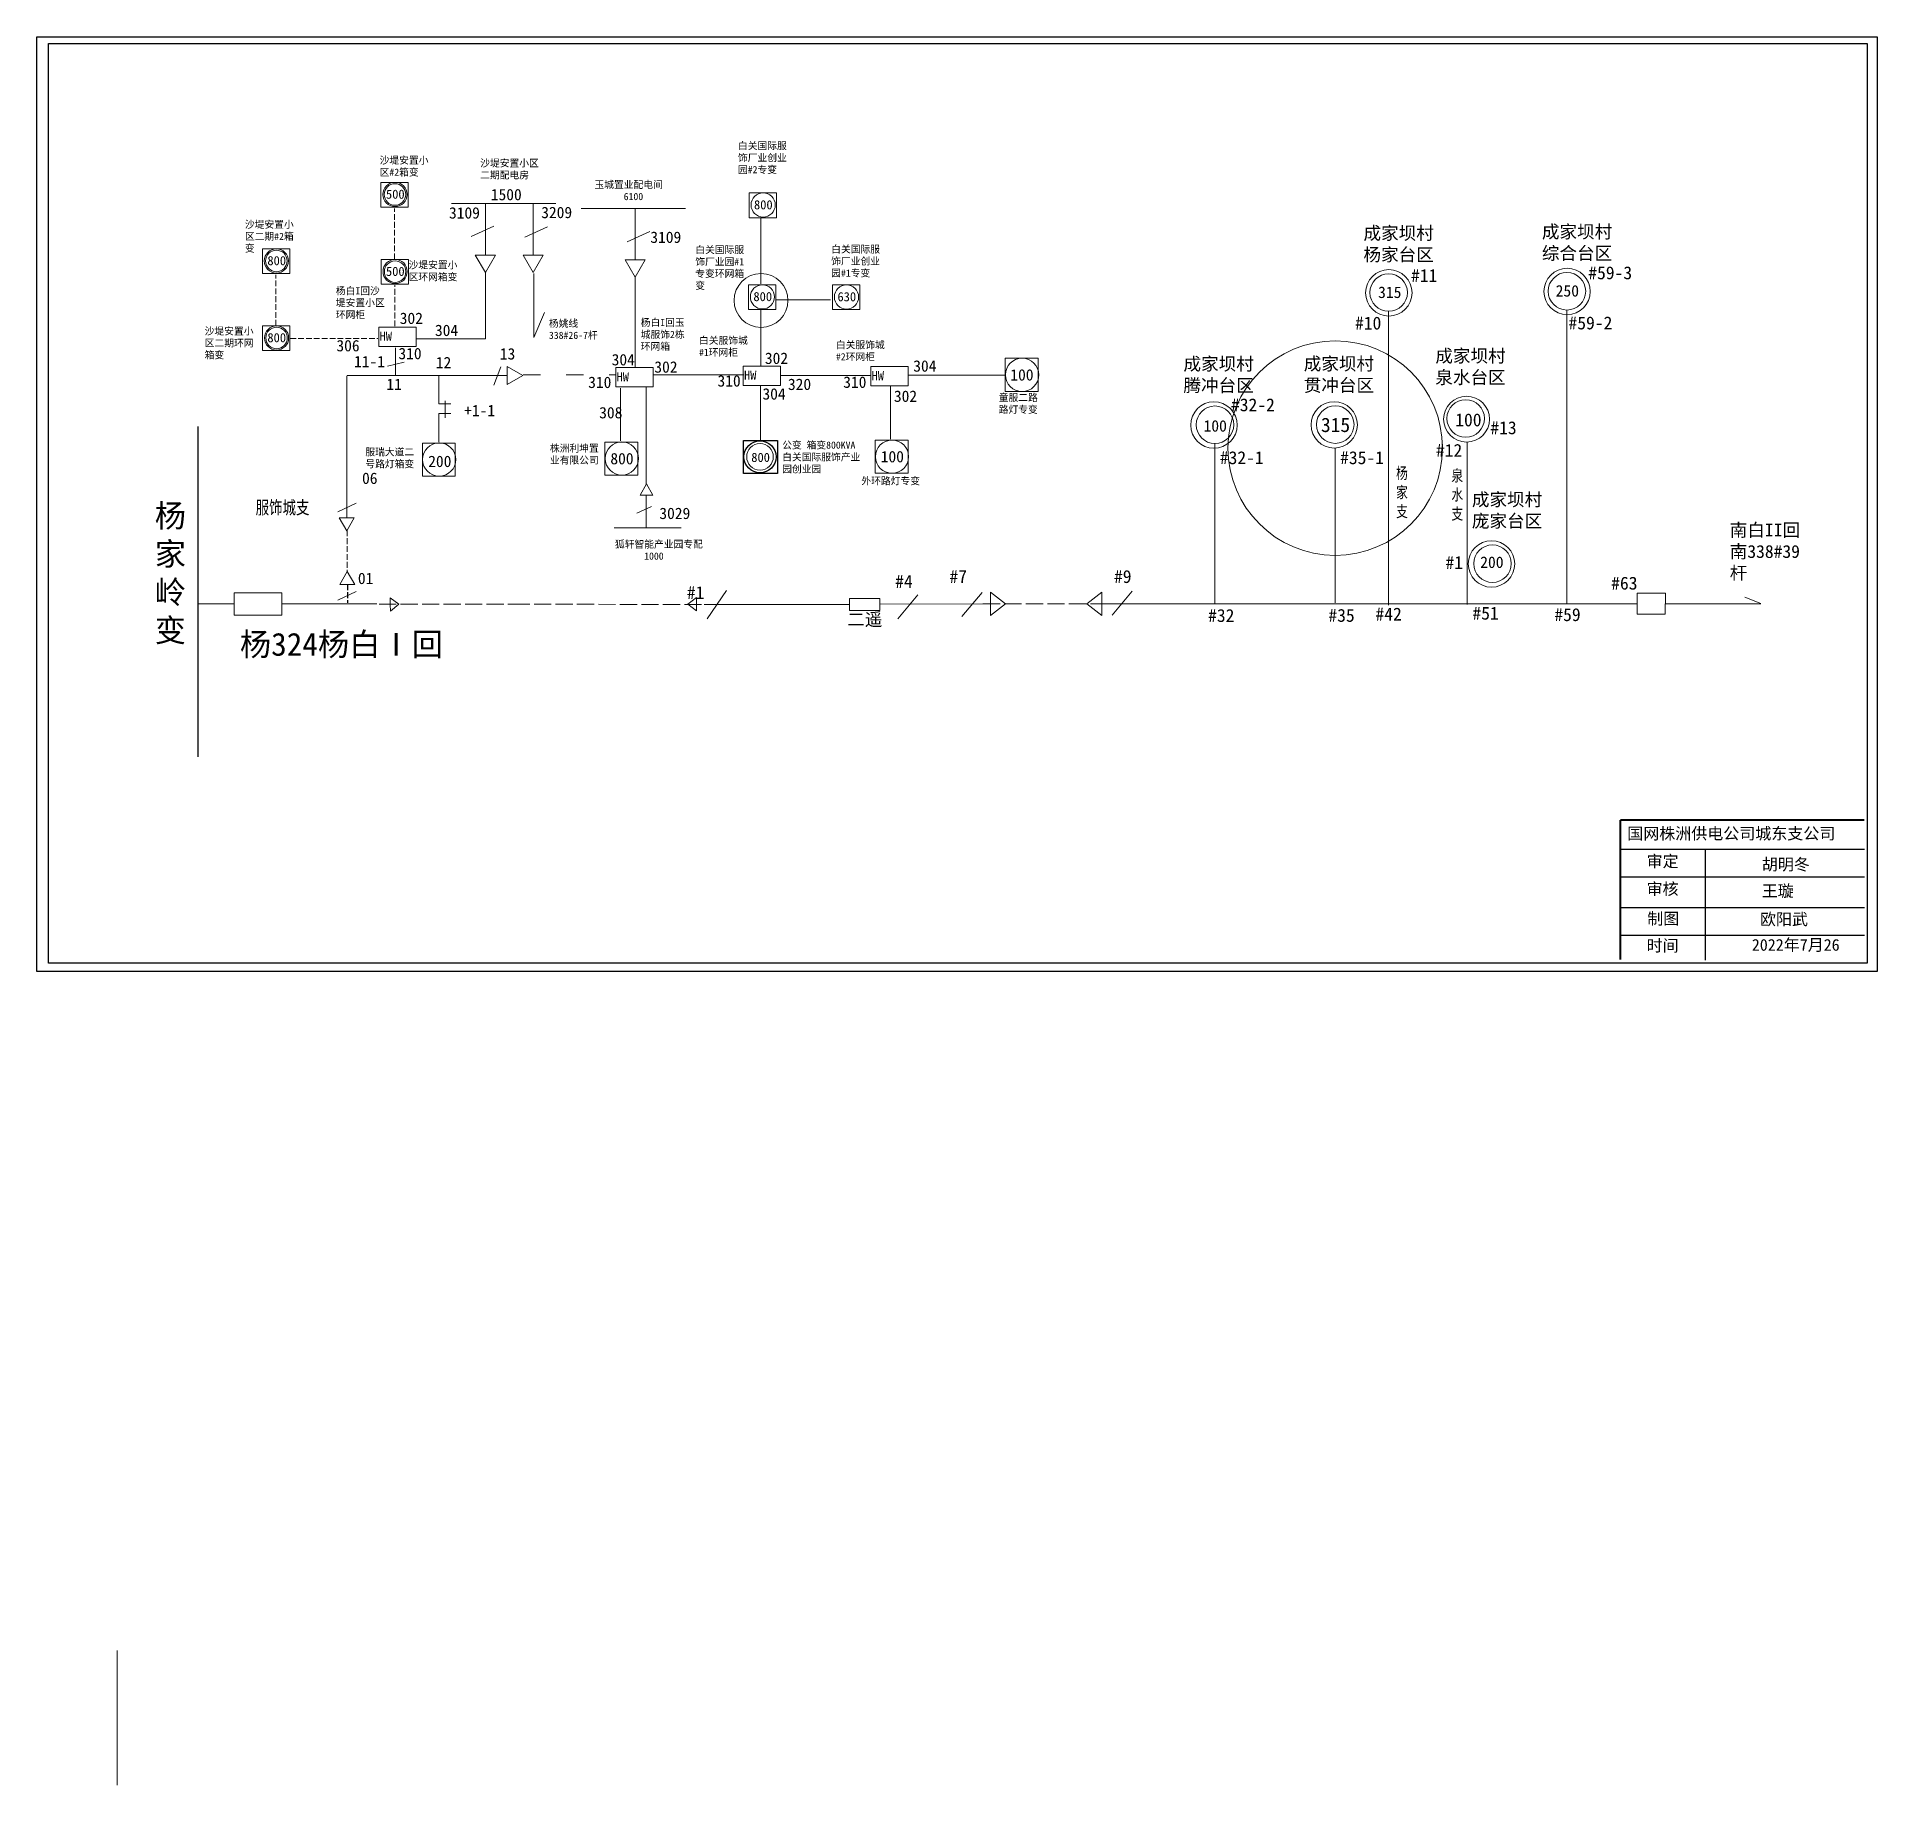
# Model space of a CAD drawing. Header units: millimetres. Extents: x -1696 to 2400, y -464 to 2129.
# Drawn here: x -1696 to -411, y -464 to 756 of the extents above; entities that cross this region are included whole.
import ezdxf

# ---------------------------------------------------------------- set-up
doc = ezdxf.new("R2010")
doc.units = ezdxf.units.MM
doc.header["$MEASUREMENT"] = 0
for name, pattern in [('ACAD_ISO02W100', [15, 12, -3]), ('ACAD_ISO03W100', [30, 12, -18]), ('ACAD_ISO13W100', [36, 12, -3, 12, -3, 0, -3, 0, -3]), ('JIS_02_4.0', [5.5, 4, -1.5])]:
    doc.linetypes.add(name, pattern=pattern)
doc.layers.add('图层2', color=7, linetype='Continuous', lineweight=20)
doc.layers.add('边框层', color=7, linetype='Continuous', lineweight=30)
doc.styles.add('_txtstyle_10.00_0_0', font='simsun.ttc', dxfattribs={"height": 10})
doc.styles.add('_txtstyle_9.00_0_0', font='simsun.ttc', dxfattribs={"height": 9})
doc.styles.add('HZ', font='txt', dxfattribs={"width": 0.75, "bigfont": 'hztxt'})
doc.styles.add('宋体_txtstyle_0.00_0_0', font='')
doc.styles.add('宋体_txtstyle_8.19_0_0', font='SIMSUN.TTC', dxfattribs={"height": 8.194972})
doc.styles.get('宋体_txtstyle_0.00_0_0').set_extended_font_data('宋体')

msp = doc.modelspace()

# ---------------------------------------------------------------- texts
at = {"color": 0, "linetype": 'ACAD_ISO13W100', "attachment_point": 1, "style": 'HZ'}
for s, insert, char_height, width in [('{\\fsimsun|b0|i0|c134|p49;杨家支}', (-747.2, 455.7), 8, 7.075), ('{\\fsimsun|b0|i0|c134|p49;泉水支}', (-708.6, 454), 8, 7.075), ('{\\fsimsun|b0|i0|c134|p49;服饰城支}', (-1543.6, 432.3), 9.174, 539.735)]:
    msp.add_mtext(s, dxfattribs=dict(at, insert=insert, char_height=char_height, width=width))
at = {"linetype": 'Continuous', "attachment_point": 1}
for s, insert, char_height, width, style in [('{\\fSimSun|b0|i0|c134|p2;国网株洲供电公司城东支公司}', (-585.8, 204.2), 8.195, 224.045, '宋体_txtstyle_8.19_0_0'), ('审定', (-572.3, 184.8), 8.19, 64.089, '宋体_txtstyle_0.00_0_0'), ('胡明冬', (-491.8, 182.6), 8.19, 64.089, '宋体_txtstyle_8.19_0_0'), ('审核', (-572.3, 165.5), 8.19, 64.089, '宋体_txtstyle_0.00_0_0'), ('{\\fSimSun|b0|i0|c134|p2;王璇}', (-491.9, 164.1), 8.195, 90.292, '宋体_txtstyle_0.00_0_0'), ('制图', (-571.8, 144.7), 8.19, 64.089, '宋体_txtstyle_0.00_0_0'), ('欧阳武', (-493.1, 144.3), 8.19, 64.089, '宋体_txtstyle_8.19_0_0'), ('时间', (-572.3, 125.9), 8.19, 64.089, '宋体_txtstyle_0.00_0_0'), ('2022年7月26', (-498.8, 126.4), 8.19, 79.367, '宋体_txtstyle_8.19_0_0')]:
    msp.add_mtext(s, dxfattribs=dict(at, insert=insert, char_height=char_height, width=width, style=style))
at = {"layer": '图层2', "color": 0, "char_height": 9, "width": 16.155, "attachment_point": 1}
for s, insert in [('{\\f@SimSun|b0|i0|c134|p2;#11}', (-736.8, 594.2)), ('{\\f@SimSun|b0|i0|c134|p2;#59-3}', (-613, 596.1)), ('{\\f@SimSun|b0|i0|c134|p2;#10}', (-775.9, 561)), ('{\\f@SimSun|b0|i0|c134|p2;#59-2}', (-626.8, 561.1)), ('{\\f@SimSun|b0|i0|c134|p2;#32-2}', (-862.5, 503.9)), ('{\\f@SimSun|b0|i0|c134|p2;#13}', (-681.4, 487.9)), ('{\\f@SimSun|b0|i0|c134|p2;#32-1}', (-870.3, 467)), ('{\\f@SimSun|b0|i0|c134|p2;#35-1}', (-786.3, 467)), ('{\\f@SimSun|b0|i0|c134|p2;#12}', (-719.4, 472.1)), ('{\\f@SimSun|b0|i0|c134|p2;#1}', (-712.7, 393.8)), ('{\\f@SimSun|b0|i0|c134|p2;#4}', (-1097, 380.6)), ('{\\f@SimSun|b0|i0|c134|p2;#7}', (-1059.1, 384)), ('{\\f@SimSun|b0|i0|c134|p2;#9}', (-944.2, 384)), ('{\\f@SimSun|b0|i0|c134|p2;#63}', (-597, 379.4)), ('{\\f@SimSun|b0|i0|c134|p2;#1}', (-1242.5, 372.8)), ('{\\f@SimSun|b0|i0|c134|p2;#32}', (-878.5, 356.8)), ('{\\f@SimSun|b0|i0|c134|p2;#35}', (-794.5, 356.9)), ('{\\f@SimSun|b0|i0|c134|p2;#42}', (-761.6, 357.8)), ('{\\f@SimSun|b0|i0|c134|p2;#51}', (-693.9, 358.4)), ('{\\f@SimSun|b0|i0|c134|p2;#59}', (-636.7, 357.4))]:
    msp.add_mtext(s, dxfattribs=dict(at, insert=insert))
at = {"layer": '边框层', "color": 0, "attachment_point": 1}
for s, insert, char_height, width in [('{\\fSimSun|b0|i0|c134|p2;白关国际服饰厂业创业园#2专变}', (-1206.8, 682.8), 5, 35.734), ('{\\fSimSun|b0|i0|c134|p2;沙堤安置小区#2箱变}', (-1457, 672.7), 5, 35.734), ('{\\fSimSun|b0|i0|c134|p2;沙堤安置小区二期配电房}', (-1386.8, 670.7), 5, 45.299), ('{\\fSimSun|b0|i0|c134|p2;玉城置业配电间\\P      6100}', (-1307, 655.7), 5, 53.308), ('{\\fSimSun|b0|i0|c134|p2;500}', (-1452.6, 649.7), 6.38, 24.776), ('{\\fSimSun|b0|i0|c134|p2;1500}', (-1379.4, 650.2), 7.94, 30.835), ('{\\fSimSun|b0|i0|c134|p2;3109}', (-1408.6, 637.4), 7.94, 30.835), ('{\\fSimSun|b0|i0|c134|p2;3209}', (-1344.2, 637.7), 7.94, 30.835), ('{\\fSimSun|b0|i0|c134|p2;800}', (-1195.6, 642.3), 6.38, 24.776), ('{\\fSimSun|b0|i0|c134|p2;沙堤安置小区二期#2箱变}', (-1551.1, 627.9), 5, 35.734), ('{\\fSimSun|b0|i0|c134|p2;3109}', (-1268, 620.4), 7.94, 30.835), ('{\\fSimSun|b0|i0|c134|p2;成家坝村杨家台区}', (-770, 623.8), 9, 57.317), ('{\\fSimSun|b0|i0|c134|p2;成家坝村综合台区}', (-645.4, 624.8), 9, 57.317), ('{\\fSimSun|b0|i0|c134|p2;白关国际服饰厂业园#1专变环网箱变}', (-1236.6, 610.2), 5, 35.734), ('{\\fSimSun|b0|i0|c134|p2;白关国际服饰厂业创业园#1专变}', (-1141.7, 610.6), 5, 35.734), ('{\\fSimSun|b0|i0|c134|p2;800}', (-1535.4, 603.3), 6.38, 24.776), ('{\\fSimSun|b0|i0|c134|p2;500}', (-1452.6, 595.8), 6.38, 24.776), ('{\\fSimSun|b0|i0|c134|p2;沙堤安置小区环网箱变}', (-1436.8, 599.6), 5, 35.734), ('{\\fSimSun|b0|i0|c134|p2;杨白I回沙堤安置小区环网柜}', (-1487.6, 581.5), 5, 35.734), ('{\\fSimSun|b0|i0|c134|p2;315}', (-759.8, 582), 8, 34.952), ('{\\fSimSun|b0|i0|c134|p2;250}', (-635.8, 583), 8, 34.952), ('{\\fSimSun|b0|i0|c134|p2;800}', (-1196, 578.2), 6.38, 24.776), ('{\\fSimSun|b0|i0|c134|p2;630}', (-1137.3, 578.1), 6.38, 24.776), ('{\\fSimSun|b0|i0|c134|p2;沙堤安置小区二期环网箱变}', (-1579.2, 553.4), 5, 35.734), ('{\\fSimSun|b0|i0|c134|p2;302}', (-1443, 563.8), 7.94, 30.835), ('{\\fSimSun|b0|i0|c134|p2;304}', (-1418.4, 555.4), 7.94, 30.835), ('{\\fSimSun|b0|i0|c134|p2;杨姚线338#26-7杆}', (-1338.8, 558.8), 5, 39.832), ('{\\fSimSun|b0|i0|c134|p2;杨白I回玉城服饰2栋环网箱}', (-1274.7, 559.4), 5, 35.734), ('{\\fSimSun|b0|i0|c134|p2;800}', (-1535.4, 549.5), 6.38, 24.776), ('{\\fSimSun|b0|i0|c134|p2;306}', (-1487.2, 544.7), 7.94, 30.835), ('{\\fSimSun|b1|i0|c134|p2;HW}', (-1457.1, 550.5), 6.38, 24.776), ('{\\fSimSun|b0|i0|c134|p2;白关服饰城#1环网柜}', (-1234, 546.9), 5, 35.734), ('{\\fSimSun|b0|i0|c134|p2;白关服饰城#2环网柜}', (-1138.4, 543.8), 5, 35.734), ('{\\fSimSun|b0|i0|c134|p2;11-1}', (-1474.9, 533.6), 7.94, 30.835), ('{\\fSimSun|b0|i0|c134|p2;310}', (-1443.9, 539.2), 7.94, 30.835), ('{\\fSimSun|b0|i0|c134|p2;12}', (-1417.8, 532.9), 7.94, 30.835), ('{\\fSimSun|b0|i0|c134|p2;13}', (-1373.1, 539), 7.94, 30.835), ('{\\fSimSun|b0|i0|c134|p2;304}', (-1295, 534.9), 7.94, 30.835), ('{\\fSimSun|b0|i0|c134|p2;302}', (-1265.2, 529.8), 7.94, 30.835), ('{\\fSimSun|b0|i0|c134|p2;302}', (-1188, 535.9), 7.94, 30.835), ('{\\fSimSun|b0|i0|c134|p2;304}', (-1084.4, 530.5), 7.94, 30.835), ('{\\fSimSun|b0|i0|c134|p2;成家坝村腾冲台区}', (-895.7, 532.5), 9, 57.317), ('{\\fSimSun|b0|i0|c134|p2;成家坝村贯冲台区}', (-811.7, 532.6), 9, 57.317), ('{\\fSimSun|b0|i0|c134|p2;成家坝村泉水台区}', (-719.8, 538.1), 9, 57.317), ('{\\fSimSun|b0|i0|c134|p2;11}', (-1452.3, 517.7), 7.94, 30.835), ('{\\fSimSun|b0|i0|c134|p2;310}', (-1311.4, 519.1), 7.94, 30.835), ('{\\fSimSun|b1|i0|c134|p2;HW}', (-1291.6, 522.2), 6.38, 24.776), ('{\\fSimSun|b0|i0|c134|p2;310}', (-1221.1, 520.1), 7.94, 30.835), ('{\\fSimSun|b1|i0|c134|p2;HW}', (-1202.6, 523.3), 6.38, 24.776), ('{\\fSimSun|b0|i0|c134|p2;320}', (-1171.9, 517.7), 7.94, 30.835), ('{\\fSimSun|b0|i0|c134|p2;310}', (-1133.3, 519.2), 7.94, 30.835), ('{\\fSimSun|b1|i0|c134|p2;HW}', (-1113.5, 523), 6.38, 24.776), ('{\\fSimSun|b0|i0|c134|p2;100}', (-1016.6, 524.3), 7.94, 30.835), ('{\\fSimSun|b0|i0|c134|p2;304}', (-1189.7, 511), 7.94, 30.835), ('{\\fSimSun|b0|i0|c134|p2;302}', (-1097.9, 509.4), 7.94, 30.835), ('{\\fSimSun|b0|i0|c134|p2;童服二路路灯专变}', (-1024.7, 507), 5, 33.336), ('{\\fSimSun|b0|i0|c134|p2;+1-1}', (-1398, 499.4), 7.94, 30.835), ('{\\fSimSun|b0|i0|c134|p2;308}', (-1303.7, 497.9), 7.94, 30.835), ('{\\fSimSun|b0|i0|c134|p2;100}', (-881.7, 488.7), 8, 34.952), ('{\\fSimSun|b0|i0|c134|p2;100}', (-705.9, 493.4), 9, 34.952), ('{\\fSimSun|b0|i0|c134|p2;服瑞大道二号路灯箱变}', (-1467, 469), 5, 39.832), ('{\\fSimSun|b0|i0|c134|p2;200}', (-1423.1, 463.9), 7.94, 30.835), ('{\\fSimSun|b0|i0|c134|p2;株洲利坤置业有限公司}', (-1338.1, 471.6), 5, 35.734), ('{\\fSimSun|b0|i0|c134|p2;800}', (-1295.9, 465.8), 7.94, 30.835), ('{\\fSimSun|b0|i0|c134|p2;800}', (-1197.5, 465.9), 6.38, 24.776), ('{\\fSimSun|b0|i0|c134|p2;公变 箱变800KVA\\P白关国际服饰产业园创业园}', (-1175.9, 473.8), 5, 58.523), ('{\\fSimSun|b0|i0|c134|p2;100}', (-1107.1, 467.2), 7.94, 30.835), ('{\\fSimSun|b0|i0|c134|p2;06}', (-1469.3, 452.1), 7.94, 30.835), ('{\\fSimSun|b0|i0|c134|p2;外环路灯专变}', (-1120.6, 448.8), 5, 67.446), ('{\\fSimSun|b0|i0|c134|p2;成家坝村庞家台区}', (-694.3, 437.8), 9, 57.317), ('{\\fSimSun|b0|i0|c134|p2;3029}', (-1261.7, 427.6), 7.94, 30.835), ('{\\fSimSun|b0|i0|c134|p2;南白II回南338#39杆}', (-514.2, 416.5), 9, 57.317), ('{\\fSimSun|b0|i0|c134|p2;狐轩智能产业园专配\\P      1000}', (-1292.7, 404.6), 5, 74.946), ('{\\fSimSun|b0|i0|c134|p2;200}', (-688.5, 393.5), 8, 34.952), ('{\\fSimSun|b0|i0|c134|p2;01}', (-1472.2, 382.2), 7.94, 30.835), ('{\\fSimSun|b0|i0|c134|p2;杨324杨白Ⅰ回}', (-1554.6, 340.2), 16, 155.223)]:
    msp.add_mtext(s, dxfattribs=dict(at, insert=insert, char_height=char_height, width=width))
at = {"layer": '边框层', "color": 7, "attachment_point": 1}
for s, insert, char_height, width, style in [('315', (-799.7, 490.4), 10, 34.952, '_txtstyle_10.00_0_0'), ('{\\fSimSun|b0|i0|c134|p2;二遥}', (-1130.5, 354.1), 9, 57.317, '_txtstyle_9.00_0_0')]:
    msp.add_mtext(s, dxfattribs=dict(at, insert=insert, char_height=char_height, width=width, style=style))
at = {"layer": '边框层', "insert": (-1614.1, 430), "char_height": 16, "width": 23.069, "attachment_point": 1}
msp.add_mtext('{\\fSimSun|b0|i0|c134|p2;杨家岭变}', dxfattribs=at)

# ---------------------------------------------------------------- linework, layer by layer
at = {"color": 0, "linetype": 'JIS_02_4.0', "lineweight": -3}
msp.add_line((-1479.5, 374), (-1479.5, 361.1), dxfattribs=at)
at = {"linetype": 'Continuous'}
for p, q in [((-590.6, 189.1), (-420.2, 189.1)), ((-531.4, 189), (-531.4, 111.7)), ((-590.6, 169.7), (-420.2, 169.7)), ((-590.6, 148.5), (-420.2, 148.5)), ((-590.6, 129.1), (-420.2, 129.1))]:
    msp.add_line(p, q, dxfattribs=at)
for points in [[(-1696.4, 756.4), (-411.3, 756.4), (-411.3, 103.8), (-1696.4, 103.8)], [(-1688.3, 751.8), (-418.2, 751.8), (-418.2, 109.6), (-1688.3, 109.6)]]:
    msp.add_lwpolyline(points, close=True, dxfattribs=at)
at = {"color": 0, "lineweight": -3}
msp.add_lwpolyline([(-1203, 474.6), (-1179.2, 474.6), (-1179.2, 451.4), (-1203, 451.4)], close=True, dxfattribs=at)
at = {"linetype": 'Continuous', "const_width": 1.37}
for points in [[(-590.7, 209.6), (-590.7, 112)], [(-590.6, 209.6), (-420.2, 209.6)]]:
    msp.add_lwpolyline(points, dxfattribs=at)
at = {"color": 0, "lineweight": -3}
msp.add_circle((-1191.4, 463.1), 11.2, dxfattribs=at)
at = {"layer": '图层2', "linetype": 'JIS_02_4.0'}
for p, q in [((-1446.7, 601.1), (-1446.7, 636.6)), ((-1529.5, 554.7), (-1529.5, 590.2)), ((-1446.3, 554.3), (-1446.3, 582.9)), ((-1519.4, 545.8), (-1458.2, 545.8)), ((-1479.7, 411.7), (-1479.7, 382.7))]:
    msp.add_line(p, q, dxfattribs=at)
at = {"layer": '图层2'}
for p, q in [((-1383.1, 639.9), (-1406.8, 639.9)), ((-1406.8, 639.9), (-1333.9, 639.9)), ((-1383.1, 604.1), (-1383.1, 639.9)), ((-1349.8, 604), (-1349.8, 639.8)), ((-1316.4, 636.6), (-1243.5, 636.6)), ((-1278.5, 600.8), (-1278.5, 636.5)), ((-1377.2, 624.1), (-1393.1, 616.9)), ((-1339.8, 623.7), (-1355.6, 616.5)), ((-1268.4, 620.5), (-1284.2, 613.2)), ((-1190.8, 584), (-1190.8, 629.6)), ((-1383.2, 545.4), (-1383.2, 591.8)), ((-1349.4, 591.1), (-1349.4, 546.4)), ((-1278.5, 525.9), (-1278.5, 588.5)), ((-1190.8, 565.9), (-1190.8, 526.4)), ((-1179.9, 572.7), (-1142.2, 572.7)), ((-1349.4, 546.4), (-1341.8, 563.9)), ((-1431.1, 545.4), (-1383.2, 545.4)), ((-1439.9, 529.3), (-1451.5, 526.5)), ((-1446, 520), (-1446, 539.1)), ((-1479.9, 420.7), (-1479.9, 519.6)), ((-1479.8, 520), (-1368.2, 520)), ((-1415.7, 520.1), (-1415.7, 500.2)), ((-1377.2, 513.1), (-1372.4, 526)), ((-1266, 520.4), (-1202.8, 520.4)), ((-1177.2, 519.9), (-1114, 519.9)), ((-1087.9, 520.2), (-1020.6, 520.2)), ((-1411.3, 502.2), (-1411.3, 490.3)), ((-1288.9, 511), (-1288.9, 474.2)), ((-1270.8, 511.6), (-1270.8, 444.2)), ((-1191, 513), (-1191, 474.7)), ((-1100.2, 512.4), (-1100.2, 475.4)), ((-1415.7, 500.2), (-1407.4, 500.2)), ((-1415.7, 493.4), (-1407.4, 493.4)), ((-1415.7, 493.3), (-1415.7, 473.4)), ((-1473.3, 430.7), (-1486.2, 424.7)), ((-1277.3, 423.7), (-1267.1, 428.4)), ((-1270.8, 436.4), (-1270.8, 413.5)), ((-1246.5, 413.4), (-1293.2, 413.4)), ((-1473.3, 369), (-1486.3, 363)), ((-1230.5, 360), (-1128.8, 360)), ((-1095.1, 349.9), (-1081.1, 366.7)), ((-1050.4, 351.5), (-1036.3, 368.4)), ((-945.5, 352.5), (-931.4, 369.3)), ((-492.4, 360.7), (-503.7, 365.2)), ((-1640.4, -370.5), (-1640.4, -464.5))]:
    msp.add_line(p, q, dxfattribs=at)
at = {"layer": '图层2', "color": 0}
for p, q in [((-627.9, 565.7), (-627.9, 360.4)), ((-752.4, 564.7), (-752.4, 359.4)), ((-873.7, 361), (-873.7, 472.4)), ((-789.7, 361.1), (-789.7, 469.2)), ((-697.6, 359.9), (-697.6, 473.5)), ((-1525.2, 360.4), (-1499.9, 360.4)), ((-1502.8, 360.4), (-1458.9, 360.4)), ((-1449.7, 364.6), (-1443.5, 360.1)), ((-1449.6, 359.9), (-1449.7, 364.6)), ((-1449.6, 359.9), (-1449.5, 355.3)), ((-1443.5, 360.1), (-1449.5, 355.3)), ((-1241.8, 360.2), (-1235.7, 364.8)), ((-1235.7, 355.5), (-1241.8, 360.2)), ((-1235.7, 360.2), (-1235.7, 364.8)), ((-1235.7, 360.2), (-1235.7, 355.5)), ((-1214.9, 369.8), (-1228.3, 350)), ((-1107.8, 360.2), (-1034.4, 360.4)), ((-1030.4, 368.5), (-1019.9, 360.4)), ((-1030.4, 360.4), (-1030.4, 368.5)), ((-1019.9, 360.4), (-1030.4, 352.4)), ((-1030.4, 360.4), (-1030.4, 352.4)), ((-952.7, 368.5), (-963.2, 360.4)), ((-963.2, 360.4), (-952.7, 352.4)), ((-949, 360.4), (-956.6, 360.4)), ((-952.7, 360.4), (-952.7, 368.5)), ((-952.7, 360.4), (-952.7, 352.4)), ((-950.2, 360.4), (-596.9, 360.4)), ((-602.4, 360.4), (-578.8, 360.5)), ((-559.2, 360.5), (-492.4, 360.5))]:
    msp.add_line(p, q, dxfattribs=at)
at = {"layer": '图层2', "linetype": 'ACAD_ISO03W100'}
msp.add_line((-1356.7, 520.4), (-1292.3, 520.4), dxfattribs=at)
at = {"layer": '图层2', "lineweight": 30}
msp.add_line((-1584, 484.3), (-1584, 253.7), dxfattribs=at)
at = {"layer": '图层2', "color": 7}
msp.add_line((-1558.5, 360.4), (-1584, 360.4), dxfattribs=at)
at = {"layer": '图层2', "color": 0, "linetype": 'ACAD_ISO02W100', "lineweight": 15}
for p, q in [((-1457.4, 360.2), (-1363.9, 360.2)), ((-1364.2, 360.2), (-1230.6, 360))]:
    msp.add_line(p, q, dxfattribs=at)
at = {"layer": '图层2', "color": 0, "linetype": 'ACAD_ISO02W100'}
msp.add_line((-1035.7, 360.4), (-949, 360.4), dxfattribs=at)
at = {"layer": '图层2'}
for points in [[(-1456.1, 654.7), (-1437, 654.7), (-1437, 637.5), (-1456.1, 637.5)], [(-1199, 647.4), (-1179.9, 647.4), (-1179.9, 630.1), (-1199, 630.1)], [(-1538.9, 608.4), (-1519.8, 608.4), (-1519.8, 591.1), (-1538.9, 591.1)], [(-1383.2, 591.9), (-1376.2, 604), (-1390.2, 604)], [(-1456, 600.9), (-1436.9, 600.9), (-1436.9, 583.6), (-1456, 583.6)], [(-1349.9, 591.8), (-1342.9, 603.9), (-1356.9, 603.9)], [(-1278.6, 588.5), (-1271.6, 600.7), (-1285.6, 600.7)], [(-1199.4, 583.2), (-1180.3, 583.2), (-1180.3, 566), (-1199.4, 566)], [(-1140.7, 583.1), (-1121.7, 583.1), (-1121.7, 565.9), (-1140.7, 565.9)], [(-1538.8, 554.5), (-1519.7, 554.5), (-1519.7, 537.3), (-1538.8, 537.3)], [(-1457.6, 553.6), (-1431.6, 553.6), (-1431.6, 540.2), (-1457.6, 540.2)], [(-1357.1, 519.8), (-1368, 526.1), (-1368, 513.5)], [(-1292.1, 525.4), (-1266, 525.4), (-1266, 511.9), (-1292.1, 511.9)], [(-1203.1, 526.4), (-1177.1, 526.4), (-1177.1, 513), (-1203.1, 513)], [(-1114, 526.1), (-1088, 526.1), (-1088, 512.7), (-1114, 512.7)], [(-1270.7, 444.2), (-1275.2, 436.4), (-1266.2, 436.4)], [(-1480, 411.5), (-1474.7, 420.6), (-1485.2, 420.6)], [(-1479.7, 383.1), (-1484.9, 374), (-1474.4, 374)], [(-1558.5, 368.2), (-1525.2, 368.2), (-1525.2, 352.6), (-1558.5, 352.6)], [(-1107.8, 355.8), (-1128.8, 355.8), (-1128.8, 364.2), (-1107.8, 364.2)]]:
    msp.add_lwpolyline(points, close=True, dxfattribs=at)
at = {"layer": '图层2', "color": 0}
for points in [[(-1020.2, 531.9), (-997.2, 531.9), (-997.2, 508.7), (-1020.2, 508.7)], [(-1427.2, 472.7), (-1404.2, 472.7), (-1404.2, 449.5), (-1427.2, 449.5)], [(-1299.8, 473.4), (-1276.7, 473.4), (-1276.7, 450.3), (-1299.8, 450.3)], [(-1111, 474.8), (-1088, 474.8), (-1088, 451.6), (-1111, 451.6)], [(-578.9, 353.3), (-578.9, 368), (-559.1, 367.9), (-559.2, 353.2)]]:
    msp.add_lwpolyline(points, close=True, dxfattribs=at)
at = {"layer": '图层2'}
for centre, radius in [((-1446.3, 646.3), 8.45), ((-1446.3, 646.3), 7.51), ((-1189.2, 639), 8.45), ((-1529.1, 599.9), 8.45), ((-1529.1, 599.9), 7.51), ((-1446.2, 592.5), 8.45), ((-1446.2, 592.4), 7.51), ((-1189.7, 574.8), 8.45), ((-1131, 574.7), 8.45), ((-1529, 546.1), 8.45), ((-1529, 546.1), 7.51)]:
    msp.add_circle(centre, radius, dxfattribs=at)
at = {"layer": '图层2', "color": 0}
for centre, radius in [((-752.3, 577.6), 16.2), ((-627.8, 578.6), 16.2), ((-627.9, 578.7), 13.1), ((-752.4, 577.8), 13.1), ((-1008.4, 520.3), 11.6), ((-874.4, 485.3), 16.2), ((-790.4, 485.4), 16.2), ((-698, 489.4), 16), ((-698.6, 489.9), 13.1), ((-873.7, 485.5), 13.1), ((-789.7, 485.6), 13.1), ((-1415.4, 461.2), 11.6), ((-1287.9, 461.9), 11.6), ((-1191.4, 463.1), 9.28), ((-1099.2, 463.2), 11.6), ((-680.6, 388.3), 16.2), ((-679.9, 388.5), 13.1)]:
    msp.add_circle(centre, radius, dxfattribs=at)
at = {"layer": '图层2', "color": 1}
msp.add_circle((-1190.7, 572.3), 18.8, dxfattribs=at)
at = {"layer": '图层2', "color": 12, "linetype": 'Continuous', "lineweight": 0, "ltscale": 3.597751, "true_color": 0xc00000}
msp.add_circle((-789.7, 469.2), 74.9, dxfattribs=at)

msp.set_redraw_order([(e.dxf.handle, doc.entitydb.next_handle()) for e in msp.query("TEXT MTEXT ATTDEF DIMENSION ARC_DIMENSION")])  # texts and dimensions are drawn at this point

doc.saveas('drawing.dxf')
